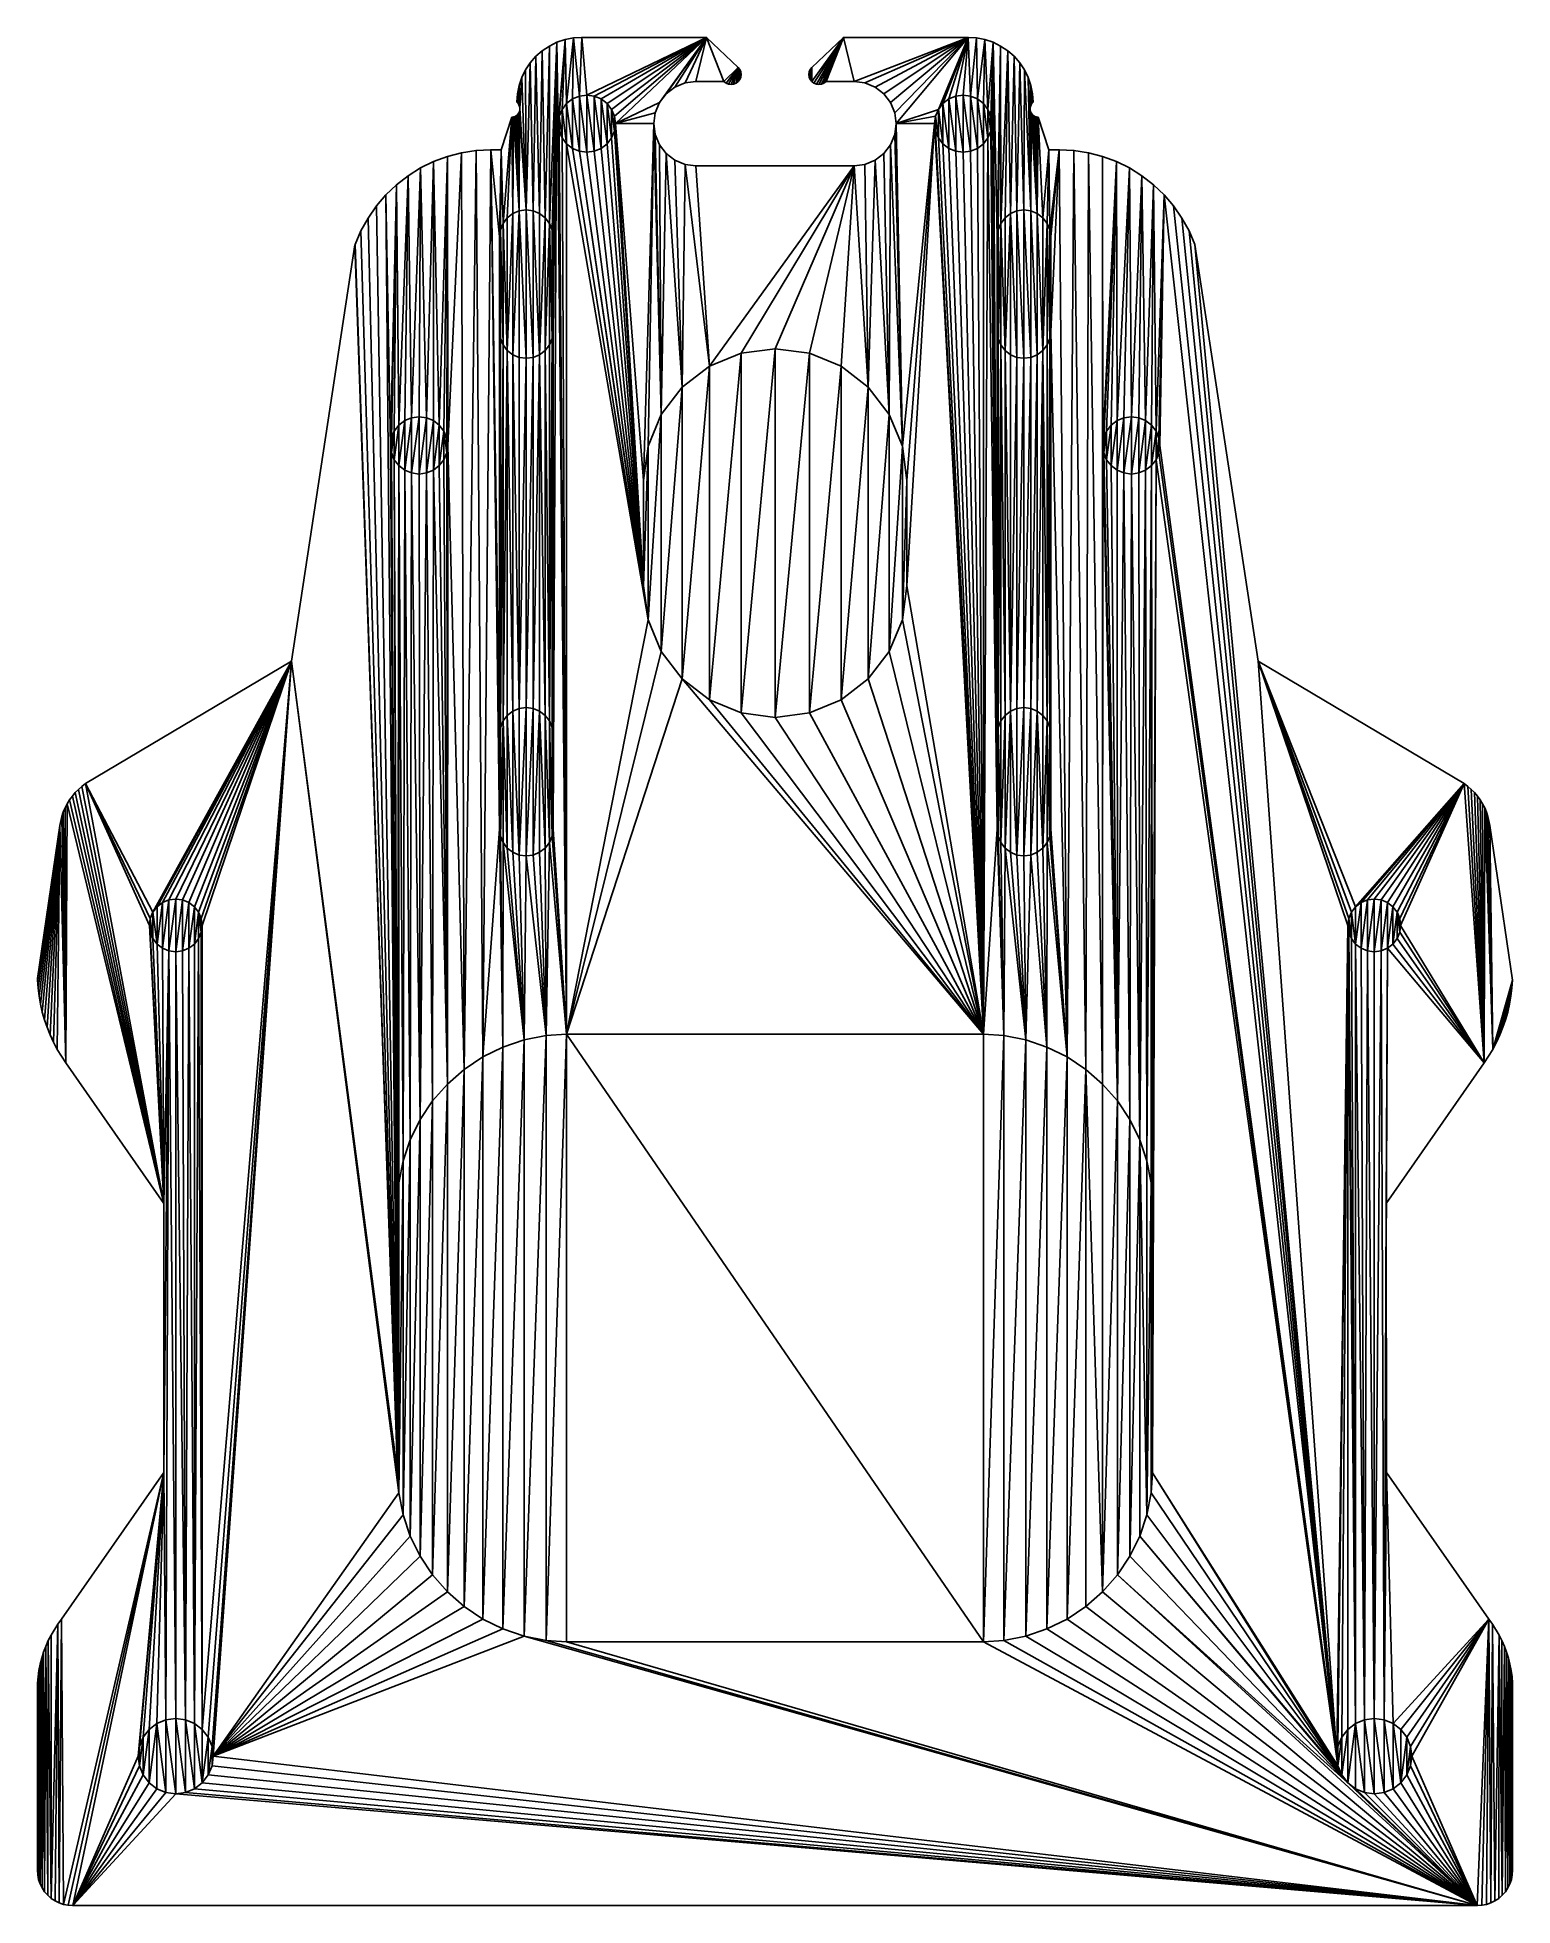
# Model space of a CAD drawing. Header units: metres. Extents: x 0 to 140, y 0 to 177.
import ezdxf

# ---------------------------------------------------------------- set-up
doc = ezdxf.new("R2010")
doc.units = ezdxf.units.M

msp = doc.modelspace()

# ---------------------------------------------------------------- meshes
at = {"layer": 'Layer0'}
mesh = msp.add_polyface(dxfattribs=at)
corners = [(49.54, 169.89), (50.09, 177.17), (49.81, 170.54), (50.24, 171.11), (50.88, 177.33), (50.8, 171.54), (51.46, 171.81), (51.68, 177.38), (52.16, 171.9), (63.52, 177.38), (52.86, 171.81), (53.52, 171.54), (54.08, 171.11), (54.51, 170.54), (54.78, 169.89), (54.88, 169.19), (59.06, 171.19), (58.66, 170.22), (58.52, 169.19), (57.54, 135.32), (59.69, 172.02), (60.52, 172.65), (61.48, 173.05), (62.52, 173.19), (65.17, 173.19), (66.52, 174.53), (65.37, 173.04), (65.6, 172.94), (65.85, 172.91), (66.09, 172.94), (66.32, 173.04), (66.52, 173.19), (66.67, 174.34), (66.67, 173.38), (66.77, 174.11), (66.77, 173.61), (59.21, 141.57), (58.66, 168.15), (59.06, 167.19), (59.69, 166.36), (61.2, 144.16), (60.52, 165.72), (61.48, 165.32), (63.79, 146.15), (62.52, 165.19)]
mesh.append_faces([[corners[k] for k in face] for face in [(0, 1, 2), (2, 1, 3), (3, 4, 5), (5, 4, 6), (6, 7, 8), (8, 9, 10), (10, 9, 11), (11, 9, 12), (12, 9, 13), (13, 9, 14), (14, 9, 15), (16, 9, 20), (20, 9, 21), (21, 9, 22), (22, 9, 23), (23, 9, 24), (24, 25, 26), (26, 25, 27), (27, 25, 28), (28, 25, 29), (29, 25, 30), (30, 25, 31), (31, 32, 33), (33, 34, 35)]], dxfattribs={"vtx0": -1, "vtx1": -1})
mesh.append_faces([[corners[k] for k in face] for face in [(15, 9, 16), (15, 18, 19)]], dxfattribs={"vtx0": -1, "vtx1": -1, "vtx2": -1})
mesh.append_faces([[corners[k] for k in face] for face in [(3, 1, 4), (6, 4, 7), (8, 7, 9), (15, 16, 17), (15, 17, 18), (24, 9, 25), (31, 25, 32), (33, 32, 34), (36, 18, 37), (36, 37, 38), (36, 38, 39), (40, 39, 41), (40, 41, 42), (43, 42, 44)]], dxfattribs={"vtx0": -1, "vtx2": -1})
mesh = msp.add_polyface(dxfattribs=at)
corners = [(43.87, 111.21), (43.87, 149.45), (43.95, 111.86), (43.95, 148.79), (44.21, 148.18), (44.21, 112.48), (44.61, 147.65), (44.61, 113), (45.14, 113.41), (45.14, 147.25), (45.75, 113.66), (45.75, 147), (46.41, 146.91), (46.41, 113.75), (47.07, 147), (47.07, 113.66), (47.68, 147.25), (47.68, 113.41), (48.2, 113), (48.2, 147.65), (48.61, 112.48), (48.61, 148.18), (48.86, 148.79), (48.86, 111.86), (48.95, 149.45), (48.95, 111.21), (48.95, 102.21), (34.17, 41.09), (30.15, 157.69), (30.17, 157.72), (30.71, 159), (31.39, 160.22), (32.18, 161.37), (33.08, 162.43), (38.92, 78), (37.59, 136.29), (38.15, 136.72), (38.58, 137.28), (38.86, 137.94), (38.95, 138.64), (40.52, 79.4), (40.27, 166.43), (41.64, 166.64), (43.87, 102.21), (43.03, 166.71), (50.22, 82.75), (49.32, 176.91), (50.24, 167.27), (57.97, 122.08)]
mesh.append_faces([[corners[k] for k in face] for face in [(0, 1, 2), (2, 4, 5), (5, 6, 7), (7, 6, 8), (8, 9, 10), (10, 12, 13), (13, 14, 15), (15, 16, 17), (17, 16, 18), (18, 19, 20), (20, 22, 23), (23, 24, 25), (25, 24, 26), (43, 44, 0)]], dxfattribs={"vtx0": -1, "vtx1": -1})
mesh.append_faces([[corners[k] for k in face] for face in [(40, 39, 41), (45, 26, 46), (45, 47, 48)]], dxfattribs={"vtx0": -1, "vtx1": -1, "vtx2": -1})
mesh.append_faces([[corners[k] for k in face] for face in [(2, 1, 3), (2, 3, 4), (5, 4, 6), (8, 6, 9), (10, 9, 11), (10, 11, 12), (13, 12, 14), (15, 14, 16), (18, 16, 19), (20, 19, 21), (20, 21, 22), (23, 22, 24), (27, 28, 29), (27, 29, 30), (27, 30, 31), (27, 31, 32), (27, 32, 33), (34, 35, 36), (34, 36, 37), (34, 37, 38), (34, 38, 39), (40, 41, 42)]], dxfattribs={"vtx0": -1, "vtx2": -1})
mesh = msp.add_polyface(dxfattribs=at)
corners = [(34.09, 163.39), (33.52, 138.64), (33.08, 162.43), (33.61, 139.34), (33.88, 140), (34.31, 140.56), (35.19, 164.24), (34.88, 140.99), (35.53, 141.26), (36.37, 164.98), (36.23, 141.35), (36.94, 141.26), (37.61, 165.59), (37.59, 140.99), (38.15, 140.56), (38.92, 166.08), (38.58, 140), (38.86, 139.34), (38.95, 138.64), (40.27, 166.43), (48.95, 149.45), (49.32, 176.91), (48.95, 102.21), (43.87, 149.45), (43.87, 111.21), (43.87, 158.45), (57.54, 135.32), (58.52, 169.19), (57.97, 138.56), (42.29, 80.58), (41.64, 166.64), (43.03, 166.71), (50.22, 82.75), (49.44, 169.19), (49.54, 168.48), (49.81, 167.83), (50.24, 167.27), (57.97, 122.08), (50.8, 166.84), (51.46, 166.56), (57.54, 125.32), (52.16, 166.47), (52.86, 166.56), (53.52, 166.84), (54.08, 167.27), (54.51, 167.83), (54.78, 168.48), (54.88, 169.19), (59.21, 141.57), (59.69, 166.36), (61.2, 144.16), (61.48, 165.32), (63.79, 146.15)]
mesh.append_faces([[corners[k] for k in face] for face in [(0, 1, 2), (1, 0, 3), (3, 0, 4), (4, 0, 5), (5, 6, 7), (7, 6, 8), (8, 9, 10), (10, 9, 11), (11, 12, 13), (13, 12, 14), (14, 15, 16), (16, 15, 17), (17, 15, 18), (23, 24, 25), (26, 27, 28), (37, 39, 40), (40, 47, 26), (48, 49, 50), (50, 51, 52)]], dxfattribs={"vtx0": -1, "vtx1": -1})
mesh.append_faces([[corners[k] for k in face] for face in [(20, 21, 22), (24, 31, 25), (32, 21, 33)]], dxfattribs={"vtx0": -1, "vtx1": -1, "vtx2": -1})
mesh.append_faces([[corners[k] for k in face] for face in [(5, 0, 6), (8, 6, 9), (11, 9, 12), (18, 15, 19), (29, 30, 31), (32, 33, 34), (32, 34, 35), (32, 35, 36), (37, 36, 38), (37, 38, 39), (40, 39, 41), (40, 41, 42), (40, 42, 43), (40, 43, 44), (40, 44, 45), (40, 45, 46), (40, 46, 47), (27, 48, 28)]], dxfattribs={"vtx0": -1, "vtx2": -1})
mesh = msp.add_polyface(dxfattribs=at)
corners = [(38.15, 140.56), (37.61, 165.59), (38.92, 166.08), (45.57, 172.02), (45.63, 171.11), (45.52, 171.22), (45.73, 172.81), (45.71, 170.97), (45.77, 170.82), (45.99, 173.58), (45.8, 170.67), (44.02, 166.71), (43.87, 158.45), (43.03, 166.71), (43.95, 159.11), (44.21, 159.72), (45.05, 169.8), (44.61, 160.25), (45.14, 160.65), (45.2, 169.82), (45.75, 160.9), (45.35, 169.88), (45.49, 169.97), (45.6, 170.08), (45.69, 170.21), (45.76, 170.35), (46.41, 160.99), (45.79, 170.51), (46.35, 174.3), (46.79, 174.97), (47.07, 160.9), (47.32, 175.58), (47.68, 160.65), (47.93, 176.11), (48.2, 160.25), (48.6, 176.55), (48.61, 159.72), (49.32, 176.91), (48.86, 159.11), (48.95, 158.45), (48.95, 149.45), (50.09, 177.17), (49.44, 169.19), (49.54, 169.89)]
mesh.append_faces([[corners[k] for k in face] for face in [(3, 4, 5)]], dxfattribs={"vtx0": -1})
mesh.append_faces([[corners[k] for k in face] for face in [(4, 6, 7), (7, 6, 8), (8, 9, 10), (11, 12, 13), (12, 11, 14), (14, 11, 15), (15, 16, 17), (17, 16, 18), (18, 19, 20), (20, 25, 26), (26, 29, 30), (30, 31, 32), (32, 33, 34), (34, 35, 36), (36, 37, 38), (38, 37, 39), (39, 37, 40), (41, 42, 37), (42, 41, 43)]], dxfattribs={"vtx0": -1, "vtx1": -1})
mesh.append_faces([[corners[k] for k in face] for face in [(26, 10, 9)]], dxfattribs={"vtx0": -1, "vtx1": -1, "vtx2": -1})
mesh.append_faces([[corners[k] for k in face] for face in [(0, 1, 2), (4, 3, 6), (8, 6, 9), (15, 11, 16), (18, 16, 19), (20, 19, 21), (20, 21, 22), (20, 22, 23), (20, 23, 24), (20, 24, 25), (26, 25, 27), (26, 27, 10), (26, 9, 28), (26, 28, 29), (30, 29, 31), (32, 31, 33), (34, 33, 35), (36, 35, 37)]], dxfattribs={"vtx0": -1, "vtx2": -1})
mesh = msp.add_polyface(dxfattribs=at)
corners = [(66.77, 173.61), (66.77, 174.11), (66.8, 173.86), (73.27, 174.11), (73.27, 173.61), (73.24, 173.86), (73.37, 173.38), (73.37, 174.34), (73.52, 173.19), (73.52, 174.53), (76.52, 177.38), (73.72, 173.04), (73.95, 172.94), (74.19, 172.91), (74.44, 172.94), (74.67, 173.04), (74.87, 173.19), (77.52, 173.19), (88.36, 177.38), (78.56, 173.05), (79.52, 172.65), (80.35, 172.02), (80.98, 171.19), (81.38, 170.22), (81.52, 169.19), (85.53, 170.54), (85.26, 169.89), (85.16, 169.19), (82.11, 138.56), (85.96, 171.11), (86.52, 171.54), (87.18, 171.81), (87.88, 171.9), (88.58, 171.81), (89.16, 177.33), (89.24, 171.54), (89.95, 177.17), (89.8, 171.11), (63.79, 146.15), (62.52, 165.19), (77.52, 165.19), (78.88, 144.16), (78.56, 165.32), (79.52, 165.72), (80.87, 141.57), (80.35, 166.36), (80.98, 167.19), (81.38, 168.15)]
mesh.append_faces([[corners[k] for k in face] for face in [(0, 1, 2), (3, 4, 5)]], dxfattribs={"vtx0": -1})
mesh.append_faces([[corners[k] for k in face] for face in [(4, 3, 6), (6, 7, 8), (8, 10, 11), (11, 10, 12), (12, 10, 13), (13, 10, 14), (14, 10, 15), (15, 10, 16), (16, 10, 17), (17, 18, 19), (19, 18, 20), (20, 18, 21), (21, 18, 22), (22, 18, 23), (23, 18, 24), (25, 18, 29), (29, 18, 30), (30, 18, 31), (31, 18, 32), (32, 18, 33), (33, 34, 35), (35, 36, 37)]], dxfattribs={"vtx0": -1, "vtx1": -1})
mesh.append_faces([[corners[k] for k in face] for face in [(24, 18, 25), (24, 27, 28)]], dxfattribs={"vtx0": -1, "vtx1": -1, "vtx2": -1})
mesh.append_faces([[corners[k] for k in face] for face in [(6, 3, 7), (8, 7, 9), (8, 9, 10), (17, 10, 18), (24, 25, 26), (24, 26, 27), (33, 18, 34), (35, 34, 36), (38, 39, 40), (41, 40, 42), (41, 42, 43), (44, 45, 46), (28, 47, 24)]], dxfattribs={"vtx0": -1, "vtx2": -1})
mesh = msp.add_polyface(dxfattribs=at)
corners = [(82.11, 138.56), (85.16, 169.19), (82.54, 135.32), (82.54, 125.32), (91.11, 149.45), (91.11, 111.21), (91.11, 158.45), (89.82, 82.75), (85.26, 168.48), (85.53, 167.83), (85.96, 167.27), (86.52, 166.84), (88.58, 166.56), (89.24, 166.84), (89.8, 167.27), (90.23, 167.83), (91.11, 102.21), (90.5, 168.48), (90.6, 169.19), (90.72, 176.91), (102.43, 165.59), (101.13, 138.64), (101.12, 166.08), (101.22, 139.34), (101.5, 140), (101.93, 140.56), (102.49, 140.99), (103.67, 164.98), (103.14, 141.26), (103.85, 141.35), (104.85, 164.24), (104.55, 141.26), (105.2, 140.99), (105.95, 163.39), (105.77, 140.56), (106.2, 140), (106.96, 162.43), (106.47, 139.34), (106.56, 138.64), (63.79, 146.15), (77.52, 165.19), (66.8, 147.39), (70.04, 147.82), (73.28, 147.39), (76.29, 146.15), (78.88, 144.16), (79.52, 165.72), (80.87, 141.57), (80.35, 166.36), (80.98, 167.19), (81.38, 168.15)]
mesh.append_faces([[corners[k] for k in face] for face in [(0, 1, 2), (2, 1, 3), (4, 5, 6), (20, 21, 22), (21, 20, 23), (23, 20, 24), (24, 20, 25), (25, 20, 26), (26, 27, 28), (28, 27, 29), (29, 30, 31), (31, 30, 32), (32, 33, 34), (34, 33, 35), (35, 36, 37), (37, 36, 38), (39, 40, 41), (41, 40, 42), (42, 40, 43), (43, 40, 44), (44, 40, 45), (45, 46, 47), (47, 49, 0)]], dxfattribs={"vtx0": -1, "vtx1": -1})
mesh.append_faces([[corners[k] for k in face] for face in [(16, 18, 19), (5, 19, 6)]], dxfattribs={"vtx0": -1, "vtx1": -1, "vtx2": -1})
mesh.append_faces([[corners[k] for k in face] for face in [(7, 1, 8), (7, 8, 9), (7, 9, 10), (7, 10, 11), (7, 12, 13), (7, 13, 14), (7, 14, 15), (16, 15, 17), (16, 17, 18), (26, 20, 27), (29, 27, 30), (32, 30, 33), (35, 33, 36), (47, 46, 48), (0, 49, 50)]], dxfattribs={"vtx0": -1, "vtx2": -1})
mesh = msp.add_polyface(dxfattribs=at)
corners = [(91.11, 111.21), (91.11, 149.45), (91.2, 111.86), (91.2, 148.79), (91.45, 148.18), (91.45, 112.48), (91.86, 113), (91.86, 147.65), (92.38, 113.41), (92.38, 147.25), (92.99, 147), (92.99, 113.66), (93.65, 146.91), (93.65, 113.75), (94.31, 147), (94.31, 113.66), (94.92, 147.25), (94.92, 113.41), (95.45, 147.65), (95.45, 113), (95.85, 112.48), (95.85, 148.18), (96.11, 111.86), (96.11, 148.79), (96.19, 149.45), (96.19, 111.21), (96.19, 102.21), (89.82, 82.75), (82.54, 125.32), (85.16, 169.19), (86.52, 166.84), (87.18, 166.56), (87.88, 166.47), (88.58, 166.56), (90.23, 167.83), (91.11, 102.21), (90.72, 176.91), (97.75, 80.58), (97.01, 166.71), (98.4, 166.64), (99.52, 79.4), (99.77, 166.43), (101.12, 78), (101.12, 166.08), (101.13, 138.64), (102.52, 76.4), (101.22, 137.94), (101.5, 137.28), (101.93, 136.72)]
mesh.append_faces([[corners[k] for k in face] for face in [(0, 1, 2), (2, 4, 5), (5, 4, 6), (6, 7, 8), (8, 10, 11), (11, 12, 13), (13, 14, 15), (15, 16, 17), (17, 18, 19), (19, 18, 20), (20, 21, 22), (22, 24, 25), (25, 24, 26), (35, 36, 0)]], dxfattribs={"vtx0": -1, "vtx1": -1})
mesh.append_faces([[corners[k] for k in face] for face in [(27, 28, 29), (27, 34, 35), (37, 24, 38), (42, 43, 44)]], dxfattribs={"vtx0": -1, "vtx1": -1, "vtx2": -1})
mesh.append_faces([[corners[k] for k in face] for face in [(2, 1, 3), (2, 3, 4), (6, 4, 7), (8, 7, 9), (8, 9, 10), (11, 10, 12), (13, 12, 14), (15, 14, 16), (17, 16, 18), (20, 18, 21), (22, 21, 23), (22, 23, 24), (27, 30, 31), (27, 31, 32), (27, 32, 33), (37, 38, 39), (40, 39, 41), (42, 41, 43), (45, 44, 46), (45, 46, 47), (45, 47, 48)]], dxfattribs={"vtx0": -1, "vtx2": -1})
mesh = msp.add_polyface(dxfattribs=at)
corners = [(89.8, 171.11), (89.95, 177.17), (90.23, 170.54), (90.72, 176.91), (90.5, 169.89), (90.6, 169.19), (94.31, 172.81), (94.24, 170.67), (94.05, 173.58), (94.27, 170.82), (94.33, 170.97), (94.47, 172.02), (94.41, 171.11), (94.52, 171.22), (91.44, 176.55), (91.11, 158.45), (91.2, 159.11), (91.45, 159.72), (92.11, 176.11), (91.86, 160.25), (92.38, 160.65), (92.72, 175.58), (92.99, 160.9), (93.25, 174.97), (93.65, 160.99), (93.69, 174.3), (94.31, 160.9), (94.25, 170.51), (94.28, 170.35), (94.35, 170.21), (94.92, 160.65), (94.44, 170.08), (94.55, 169.97), (94.69, 169.88), (94.84, 169.82), (94.99, 169.8), (95.45, 160.25), (96.02, 166.71), (95.85, 159.72), (96.11, 159.11), (97.01, 166.71), (96.19, 158.45), (96.19, 149.45)]
mesh.append_faces([[corners[k] for k in face] for face in [(12, 11, 13)]], dxfattribs={"vtx0": -1})
mesh.append_faces([[corners[k] for k in face] for face in [(0, 1, 2), (2, 3, 4), (4, 3, 5), (6, 7, 8), (7, 6, 9), (9, 6, 10), (10, 11, 12), (14, 15, 3), (15, 14, 16), (16, 14, 17), (17, 18, 19), (19, 18, 20), (20, 21, 22), (22, 23, 24), (24, 25, 26), (26, 29, 30), (30, 35, 36), (36, 37, 38), (38, 37, 39), (39, 40, 41), (41, 40, 42)]], dxfattribs={"vtx0": -1, "vtx1": -1})
mesh.append_faces([[corners[k] for k in face] for face in [(26, 8, 7)]], dxfattribs={"vtx0": -1, "vtx1": -1, "vtx2": -1})
mesh.append_faces([[corners[k] for k in face] for face in [(2, 1, 3), (10, 6, 11), (17, 14, 18), (20, 18, 21), (22, 21, 23), (24, 23, 25), (26, 25, 8), (26, 7, 27), (26, 27, 28), (26, 28, 29), (30, 29, 31), (30, 31, 32), (30, 32, 33), (30, 33, 34), (30, 34, 35), (36, 35, 37), (39, 37, 40)]], dxfattribs={"vtx0": -1, "vtx2": -1})
mesh = msp.add_polyface(dxfattribs=at)
corners = [(49.54, 169.89), (49.54, 168.48), (49.44, 169.19), (49.81, 167.83), (49.81, 170.54), (50.24, 167.27), (50.24, 171.11), (50.8, 166.84), (50.8, 171.54), (51.46, 166.56), (51.46, 171.81), (52.16, 166.47), (52.16, 171.9), (52.86, 166.56), (52.86, 171.81), (53.52, 166.84), (53.52, 171.54), (54.08, 167.27), (54.08, 171.11), (54.51, 167.83), (54.51, 170.54), (54.78, 168.48), (54.78, 169.89), (54.88, 169.19)]
mesh.append_faces([[corners[k] for k in face] for face in [(0, 1, 2), (21, 22, 23)]], dxfattribs={"vtx0": -1})
mesh.append_faces([[corners[k] for k in face] for face in [(1, 0, 3), (3, 4, 5), (5, 6, 7), (7, 8, 9), (9, 10, 11), (11, 12, 13), (13, 14, 15), (15, 16, 17), (17, 18, 19), (19, 20, 21)]], dxfattribs={"vtx0": -1, "vtx1": -1})
mesh.append_faces([[corners[k] for k in face] for face in [(3, 0, 4), (5, 4, 6), (7, 6, 8), (9, 8, 10), (11, 10, 12), (13, 12, 14), (15, 14, 16), (17, 16, 18), (19, 18, 20), (21, 20, 22)]], dxfattribs={"vtx0": -1, "vtx2": -1})
mesh = msp.add_polyface(dxfattribs=at)
corners = [(85.26, 169.89), (85.26, 168.48), (85.16, 169.19), (85.53, 167.83), (85.53, 170.54), (85.96, 167.27), (85.96, 171.11), (86.52, 166.84), (86.52, 171.54), (87.18, 166.56), (87.18, 171.81), (87.88, 166.47), (87.88, 171.9), (88.58, 166.56), (88.58, 171.81), (89.24, 166.84), (89.24, 171.54), (89.8, 167.27), (89.8, 171.11), (90.23, 167.83), (90.23, 170.54), (90.5, 168.48), (90.5, 169.89), (90.6, 169.19)]
mesh.append_faces([[corners[k] for k in face] for face in [(0, 1, 2), (21, 22, 23)]], dxfattribs={"vtx0": -1})
mesh.append_faces([[corners[k] for k in face] for face in [(1, 0, 3), (3, 4, 5), (5, 6, 7), (7, 8, 9), (9, 10, 11), (11, 12, 13), (13, 14, 15), (15, 16, 17), (17, 18, 19), (19, 20, 21)]], dxfattribs={"vtx0": -1, "vtx1": -1})
mesh.append_faces([[corners[k] for k in face] for face in [(3, 0, 4), (5, 4, 6), (7, 6, 8), (9, 8, 10), (11, 10, 12), (13, 12, 14), (15, 14, 16), (17, 16, 18), (19, 18, 20), (21, 20, 22)]], dxfattribs={"vtx0": -1, "vtx2": -1})
mesh = msp.add_polyface(dxfattribs=at)
corners = [(34.17, 41.09), (33.61, 137.94), (33.88, 137.28), (34.31, 136.72), (34.17, 66.7), (34.3, 68.62), (34.71, 70.7), (34.88, 136.29), (35.39, 72.72), (35.53, 136.02), (36.34, 74.63), (36.23, 135.92), (36.94, 136.02), (37.52, 76.4), (37.59, 136.29), (38.92, 78), (38.95, 138.64), (40.52, 79.4), (41.64, 166.64), (42.29, 80.58), (43.03, 166.71), (43.87, 102.21), (44.2, 81.52), (43.95, 101.55), (44.21, 100.94), (46.21, 82.21), (44.61, 100.41), (45.14, 100.01), (45.75, 99.75), (46.41, 99.67), (48.3, 82.62), (47.07, 99.75), (47.68, 100.01), (48.2, 100.41), (48.61, 100.94), (50.22, 82.75), (48.86, 101.55), (48.95, 102.21), (57.97, 122.08), (59.21, 119.07), (61.2, 116.48), (89.82, 82.75), (63.79, 114.49), (66.8, 113.25), (70.04, 112.82), (73.28, 113.25), (76.29, 114.49)]
mesh.append_faces([[corners[k] for k in face] for face in [(3, 4, 2), (4, 3, 5), (5, 3, 6), (6, 7, 8), (8, 9, 10), (10, 12, 13), (13, 14, 15), (15, 16, 17), (17, 18, 19), (19, 21, 22), (22, 24, 25), (25, 29, 30), (30, 34, 35), (35, 40, 41)]], dxfattribs={"vtx0": -1, "vtx1": -1})
mesh.append_faces([[corners[k] for k in face] for face in [(19, 20, 21)]], dxfattribs={"vtx0": -1, "vtx1": -1, "vtx2": -1})
mesh.append_faces([[corners[k] for k in face] for face in [(0, 1, 2), (6, 3, 7), (8, 7, 9), (10, 9, 11), (10, 11, 12), (13, 12, 14), (22, 21, 23), (22, 23, 24), (25, 24, 26), (25, 26, 27), (25, 27, 28), (25, 28, 29), (30, 29, 31), (30, 31, 32), (30, 32, 33), (30, 33, 34), (35, 34, 36), (35, 36, 37), (35, 38, 39), (35, 39, 40), (41, 40, 42), (41, 42, 43), (41, 43, 44), (41, 44, 45), (41, 45, 46)]], dxfattribs={"vtx0": -1, "vtx2": -1})
mesh = msp.add_polyface(dxfattribs=at)
corners = [(123.46, 13.27), (106.2, 137.28), (106.47, 137.94), (106.56, 138.64), (123.34, 14.2), (106.96, 162.43), (89.82, 82.75), (76.29, 114.49), (78.88, 116.48), (80.87, 119.07), (82.11, 122.08), (82.54, 125.32), (91.11, 102.21), (91.74, 82.62), (91.2, 101.55), (91.45, 100.94), (91.86, 100.41), (93.83, 82.21), (92.38, 100.01), (92.99, 99.75), (93.65, 99.67), (94.31, 99.75), (95.84, 81.52), (94.92, 100.01), (95.45, 100.41), (95.85, 100.94), (97.75, 80.58), (96.11, 101.55), (96.19, 102.21), (96.19, 149.45), (98.4, 166.64), (99.52, 79.4), (99.77, 166.43), (101.12, 78), (101.13, 138.64), (102.52, 76.4), (101.93, 136.72), (102.49, 136.29), (103.14, 136.02), (103.7, 74.63), (103.85, 135.92), (104.65, 72.72), (104.55, 136.02), (105.2, 136.29), (105.33, 70.7), (105.77, 136.72), (105.74, 68.62), (105.87, 66.7)]
mesh.append_faces([[corners[k] for k in face] for face in [(6, 12, 13), (13, 16, 17), (17, 21, 22), (22, 25, 26), (26, 30, 31), (31, 32, 33), (33, 34, 35), (35, 38, 39), (39, 40, 41), (41, 43, 44), (44, 45, 46), (46, 45, 47)]], dxfattribs={"vtx0": -1, "vtx1": -1})
mesh.append_faces([[corners[k] for k in face] for face in [(4, 3, 5), (26, 28, 29)]], dxfattribs={"vtx0": -1, "vtx1": -1, "vtx2": -1})
mesh.append_faces([[corners[k] for k in face] for face in [(0, 1, 2), (0, 2, 3), (6, 7, 8), (6, 8, 9), (6, 9, 10), (6, 10, 11), (13, 12, 14), (13, 14, 15), (13, 15, 16), (17, 16, 18), (17, 18, 19), (17, 19, 20), (17, 20, 21), (22, 21, 23), (22, 23, 24), (22, 24, 25), (26, 25, 27), (26, 27, 28), (35, 36, 37), (35, 37, 38), (39, 38, 40), (41, 40, 42), (41, 42, 43), (44, 43, 45), (47, 45, 1)]], dxfattribs={"vtx0": -1, "vtx2": -1})
mesh = msp.add_polyface(dxfattribs=at)
corners = [(4.58, 106.54), (10.72, 93.71), (10.64, 93.07), (10.97, 94.32), (24.13, 118.15), (11.37, 94.83), (11.89, 95.23), (12.49, 95.48), (13.14, 95.57), (13.78, 95.48), (14.39, 95.23), (14.9, 94.83), (15.3, 94.32), (15.55, 93.71), (15.64, 93.07), (2.13, 102.56), (0.01, 87.86), (0.01, 88.01), (0.07, 87.1), (0.16, 86.34), (0.3, 85.59), (0.47, 84.84), (0.68, 84.11), (0.93, 83.39), (1.21, 82.68), (1.53, 81.98), (1.89, 81.3), (2.7, 80.01), (2.32, 103.41), (2.46, 103.83), (2.63, 104.23), (2.83, 104.61), (11.99, 66.67), (3.06, 104.99), (3.32, 105.34), (3.6, 105.67), (3.91, 105.98), (4.23, 106.27), (10.72, 92.42), (34.17, 41.09), (30.15, 157.69), (33.08, 162.43), (33.52, 138.64), (33.61, 137.94)]
mesh.append_faces([[corners[k] for k in face] for face in [(15, 16, 17)]], dxfattribs={"vtx0": -1})
mesh.append_faces([[corners[k] for k in face] for face in [(1, 0, 3), (3, 4, 5), (5, 4, 6), (6, 4, 7), (7, 4, 8), (8, 4, 9), (9, 4, 10), (10, 4, 11), (11, 4, 12), (12, 4, 13), (13, 4, 14), (16, 15, 18), (18, 15, 19), (19, 15, 20), (20, 15, 21), (21, 15, 22), (22, 15, 23), (23, 15, 24), (24, 15, 25), (25, 15, 26), (26, 15, 27)]], dxfattribs={"vtx0": -1, "vtx1": -1})
mesh.append_faces([[corners[k] for k in face] for face in [(32, 0, 2), (39, 41, 42)]], dxfattribs={"vtx0": -1, "vtx1": -1, "vtx2": -1})
mesh.append_faces([[corners[k] for k in face] for face in [(0, 1, 2), (3, 0, 4), (27, 15, 28), (27, 28, 29), (27, 29, 30), (27, 30, 31), (32, 31, 33), (32, 33, 34), (32, 34, 35), (32, 35, 36), (32, 36, 37), (32, 37, 0), (32, 2, 38), (39, 4, 40), (39, 42, 43)]], dxfattribs={"vtx0": -1, "vtx2": -1})
mesh = msp.add_polyface(dxfattribs=at)
corners = [(124.4, 93.07), (115.89, 118.15), (124.49, 93.71), (124.74, 94.32), (125.14, 94.83), (135.44, 106.54), (125.65, 95.23), (126.26, 95.48), (126.9, 95.57), (127.55, 95.48), (128.15, 95.23), (128.67, 94.83), (129.07, 94.32), (129.32, 93.71), (129.4, 93.07), (137.34, 80.01), (128.15, 90.9), (128.67, 91.3), (129.07, 91.82), (129.32, 92.42), (135.78, 106.27), (136.11, 105.98), (136.42, 105.67), (136.7, 105.34), (136.96, 104.99), (137.18, 104.61), (137.39, 104.23), (138.15, 81.3), (137.56, 103.83), (137.7, 103.41), (137.89, 102.56), (140.03, 87.86), (139.11, 83.39), (139.36, 84.11), (139.57, 84.84), (139.74, 85.59), (139.88, 86.34), (139.97, 87.1), (123.34, 14.2), (106.96, 162.43), (107.86, 161.37), (108.65, 160.22), (109.33, 159), (109.87, 157.72)]
mesh.append_faces([[corners[k] for k in face] for face in [(36, 31, 37)]], dxfattribs={"vtx0": -1})
mesh.append_faces([[corners[k] for k in face] for face in [(0, 1, 2), (2, 1, 3), (3, 1, 4), (4, 5, 6), (6, 5, 7), (7, 5, 8), (8, 5, 9), (9, 5, 10), (10, 5, 11), (11, 5, 12), (12, 5, 13), (13, 5, 14), (15, 26, 27), (32, 31, 33), (33, 31, 34), (34, 31, 35), (35, 31, 36)]], dxfattribs={"vtx0": -1, "vtx1": -1})
mesh.append_faces([[corners[k] for k in face] for face in [(15, 14, 5)]], dxfattribs={"vtx0": -1, "vtx1": -1, "vtx2": -1})
mesh.append_faces([[corners[k] for k in face] for face in [(4, 1, 5), (15, 16, 17), (15, 17, 18), (15, 18, 19), (15, 19, 14), (15, 5, 20), (15, 20, 21), (15, 21, 22), (15, 22, 23), (15, 23, 24), (15, 24, 25), (15, 25, 26), (27, 26, 28), (27, 28, 29), (27, 29, 30), (27, 30, 31), (38, 39, 40), (38, 40, 41), (38, 41, 42), (38, 42, 43), (38, 43, 1)]], dxfattribs={"vtx0": -1, "vtx2": -1})
mesh = msp.add_polyface(dxfattribs=at)
corners = [(43.95, 159.11), (43.87, 149.45), (43.87, 158.45), (43.95, 148.79), (44.21, 148.18), (44.21, 159.72), (44.61, 147.65), (44.61, 160.25), (45.14, 160.65), (45.14, 147.25), (45.75, 160.9), (45.75, 147), (46.41, 146.91), (46.41, 160.99), (47.07, 147), (47.07, 160.9), (47.68, 147.25), (47.68, 160.65), (48.2, 160.25), (48.2, 147.65), (48.61, 159.72), (48.61, 148.18), (48.86, 148.79), (48.86, 159.11), (48.95, 149.45), (48.95, 158.45)]
mesh.append_faces([[corners[k] for k in face] for face in [(0, 1, 2), (24, 23, 25)]], dxfattribs={"vtx0": -1})
mesh.append_faces([[corners[k] for k in face] for face in [(1, 0, 3), (3, 0, 4), (4, 5, 6), (6, 8, 9), (9, 10, 11), (11, 10, 12), (12, 13, 14), (14, 15, 16), (16, 18, 19), (19, 20, 21), (21, 20, 22), (22, 23, 24)]], dxfattribs={"vtx0": -1, "vtx1": -1})
mesh.append_faces([[corners[k] for k in face] for face in [(4, 0, 5), (6, 5, 7), (6, 7, 8), (9, 8, 10), (12, 10, 13), (14, 13, 15), (16, 15, 17), (16, 17, 18), (19, 18, 20), (22, 20, 23)]], dxfattribs={"vtx0": -1, "vtx2": -1})
mesh = msp.add_polyface(dxfattribs=at)
corners = [(91.2, 159.11), (91.11, 149.45), (91.11, 158.45), (91.2, 148.79), (91.45, 148.18), (91.45, 159.72), (91.86, 147.65), (91.86, 160.25), (92.38, 160.65), (92.38, 147.25), (92.99, 147), (92.99, 160.9), (93.65, 146.91), (93.65, 160.99), (94.31, 147), (94.31, 160.9), (94.92, 147.25), (94.92, 160.65), (95.45, 147.65), (95.45, 160.25), (95.85, 159.72), (95.85, 148.18), (96.11, 148.79), (96.11, 159.11), (96.19, 149.45), (96.19, 158.45)]
mesh.append_faces([[corners[k] for k in face] for face in [(0, 1, 2), (24, 23, 25)]], dxfattribs={"vtx0": -1})
mesh.append_faces([[corners[k] for k in face] for face in [(1, 0, 3), (3, 0, 4), (4, 5, 6), (6, 8, 9), (9, 8, 10), (10, 11, 12), (12, 13, 14), (14, 15, 16), (16, 17, 18), (18, 20, 21), (21, 20, 22), (22, 23, 24)]], dxfattribs={"vtx0": -1, "vtx1": -1})
mesh.append_faces([[corners[k] for k in face] for face in [(4, 0, 5), (6, 5, 7), (6, 7, 8), (10, 8, 11), (12, 11, 13), (14, 13, 15), (16, 15, 17), (18, 17, 19), (18, 19, 20), (22, 20, 23)]], dxfattribs={"vtx0": -1, "vtx2": -1})
mesh = msp.add_polyface(dxfattribs=at)
corners = [(57.97, 138.56), (57.54, 125.32), (57.54, 135.32), (57.97, 122.08), (59.21, 141.57), (59.21, 119.07), (61.2, 144.16), (61.2, 116.48), (63.79, 146.15), (63.79, 114.49), (66.8, 147.39), (66.8, 113.25), (70.04, 147.82), (70.04, 112.82), (73.28, 147.39), (73.28, 113.25), (76.29, 146.15), (76.29, 114.49), (78.88, 144.16), (78.88, 116.48), (80.87, 141.57), (80.87, 119.07), (82.11, 138.56), (82.11, 122.08), (82.54, 135.32), (82.54, 125.32)]
mesh.append_faces([[corners[k] for k in face] for face in [(0, 1, 2), (23, 24, 25)]], dxfattribs={"vtx0": -1})
mesh.append_faces([[corners[k] for k in face] for face in [(1, 0, 3), (3, 4, 5), (5, 6, 7), (7, 8, 9), (9, 10, 11), (11, 12, 13), (13, 14, 15), (15, 16, 17), (17, 18, 19), (19, 20, 21), (21, 22, 23)]], dxfattribs={"vtx0": -1, "vtx1": -1})
mesh.append_faces([[corners[k] for k in face] for face in [(3, 0, 4), (5, 4, 6), (7, 6, 8), (9, 8, 10), (11, 10, 12), (13, 12, 14), (15, 14, 16), (17, 16, 18), (19, 18, 20), (21, 20, 22), (23, 22, 24)]], dxfattribs={"vtx0": -1, "vtx2": -1})
mesh = msp.add_polyface(dxfattribs=at)
corners = [(33.61, 139.34), (33.61, 137.94), (33.52, 138.64), (33.88, 140), (33.88, 137.28), (34.31, 140.56), (34.31, 136.72), (34.88, 140.99), (34.88, 136.29), (35.53, 141.26), (35.53, 136.02), (36.23, 141.35), (36.23, 135.92), (36.94, 141.26), (36.94, 136.02), (37.59, 140.99), (37.59, 136.29), (38.15, 140.56), (38.15, 136.72), (38.58, 140), (38.58, 137.28), (38.86, 137.94), (38.86, 139.34), (38.95, 138.64)]
mesh.append_faces([[corners[k] for k in face] for face in [(0, 1, 2), (21, 22, 23)]], dxfattribs={"vtx0": -1})
mesh.append_faces([[corners[k] for k in face] for face in [(1, 3, 4), (4, 5, 6), (6, 7, 8), (8, 9, 10), (10, 11, 12), (12, 13, 14), (14, 15, 16), (16, 17, 18), (18, 19, 20), (20, 19, 21)]], dxfattribs={"vtx0": -1, "vtx1": -1})
mesh.append_faces([[corners[k] for k in face] for face in [(1, 0, 3), (4, 3, 5), (6, 5, 7), (8, 7, 9), (10, 9, 11), (12, 11, 13), (14, 13, 15), (16, 15, 17), (18, 17, 19), (21, 19, 22)]], dxfattribs={"vtx0": -1, "vtx2": -1})
mesh = msp.add_polyface(dxfattribs=at)
corners = [(101.22, 139.34), (101.22, 137.94), (101.13, 138.64), (101.5, 140), (101.5, 137.28), (101.93, 140.56), (101.93, 136.72), (102.49, 140.99), (102.49, 136.29), (103.14, 141.26), (103.14, 136.02), (103.85, 141.35), (103.85, 135.92), (104.55, 141.26), (104.55, 136.02), (105.2, 140.99), (105.2, 136.29), (105.77, 140.56), (105.77, 136.72), (106.2, 140), (106.2, 137.28), (106.47, 139.34), (106.47, 137.94), (106.56, 138.64)]
mesh.append_faces([[corners[k] for k in face] for face in [(0, 1, 2), (22, 21, 23)]], dxfattribs={"vtx0": -1})
mesh.append_faces([[corners[k] for k in face] for face in [(1, 3, 4), (4, 5, 6), (6, 7, 8), (8, 9, 10), (10, 11, 12), (12, 13, 14), (14, 15, 16), (16, 17, 18), (18, 19, 20), (20, 21, 22)]], dxfattribs={"vtx0": -1, "vtx1": -1})
mesh.append_faces([[corners[k] for k in face] for face in [(1, 0, 3), (4, 3, 5), (6, 5, 7), (8, 7, 9), (10, 9, 11), (12, 11, 13), (14, 13, 15), (16, 15, 17), (18, 17, 19), (20, 19, 21)]], dxfattribs={"vtx0": -1, "vtx2": -1})
mesh = msp.add_polyface(dxfattribs=at)
corners = [(115.89, 118.15), (124.4, 93.07), (123.34, 14.2), (123.46, 15.12), (123.82, 15.98), (124.39, 16.72), (125.13, 17.29), (124.49, 92.42), (124.74, 91.82), (125.14, 91.3), (125.99, 17.64), (125.65, 90.9), (126.26, 90.65), (126.91, 17.76), (126.9, 90.57), (127.55, 90.65), (127.84, 17.64), (128.15, 90.9), (128.05, 66.67), (137.34, 80.01), (138.15, 81.3), (140.03, 87.86), (138.51, 81.98), (138.83, 82.68), (139.11, 83.39), (128.06, 41.12), (128.7, 17.29), (137.77, 27.19), (129.43, 16.72), (130, 15.98), (130.36, 15.12), (130.48, 14.2), (136.68, 0), (99.52, 28.4), (101.12, 29.8), (102.52, 31.4), (124.39, 11.67), (103.7, 33.17), (104.65, 35.08), (123.82, 12.41), (105.33, 37.09), (105.74, 39.18), (105.87, 41.09), (123.46, 13.27), (106.2, 137.28), (106.56, 138.64), (105.87, 66.7)]
mesh.append_faces([[corners[k] for k in face] for face in [(2, 1, 3), (3, 1, 4), (4, 1, 5), (6, 9, 10), (10, 12, 13), (13, 15, 16), (18, 17, 19), (20, 21, 22), (22, 21, 23), (23, 21, 24), (16, 25, 26), (25, 16, 18), (26, 27, 28), (28, 27, 29), (29, 27, 30), (30, 27, 31), (36, 38, 39), (39, 42, 43), (43, 45, 2), (46, 44, 42)]], dxfattribs={"vtx0": -1, "vtx1": -1})
mesh.append_faces([[corners[k] for k in face] for face in [(0, 1, 2), (16, 17, 18), (43, 42, 44)]], dxfattribs={"vtx0": -1, "vtx1": -1, "vtx2": -1})
mesh.append_faces([[corners[k] for k in face] for face in [(1, 6, 5), (6, 1, 7), (6, 7, 8), (6, 8, 9), (10, 9, 11), (10, 11, 12), (13, 12, 14), (13, 14, 15), (16, 15, 17), (26, 25, 27), (32, 33, 34), (32, 34, 35), (36, 35, 37), (36, 37, 38), (39, 38, 40), (39, 40, 41), (39, 41, 42)]], dxfattribs={"vtx0": -1, "vtx2": -1})
mesh = msp.add_polyface(dxfattribs=at)
corners = [(15.64, 93.07), (24.13, 118.15), (15.65, 16.72), (16.22, 15.98), (16.58, 15.12), (16.7, 14.2), (2.7, 80.01), (2.83, 104.61), (11.99, 66.67), (10.72, 92.42), (10.97, 91.82), (11.37, 91.3), (11.89, 90.9), (12.49, 90.65), (12, 41.12), (12.2, 17.64), (13.13, 17.76), (13.14, 90.57), (14.05, 17.64), (13.78, 90.65), (14.39, 90.9), (14.91, 17.29), (14.9, 91.3), (15.3, 91.82), (15.55, 92.42), (2.49, 0.11), (2.28, 27.19), (9.56, 14.2), (9.68, 15.12), (10.04, 15.98), (10.61, 16.72), (11.34, 17.29), (46.21, 25.59), (44.2, 26.27), (42.29, 27.21), (40.52, 28.4), (38.92, 29.8), (37.52, 31.4), (36.34, 33.17), (35.39, 35.08), (34.71, 37.09), (34.3, 39.18), (34.17, 41.09), (33.88, 137.28), (34.17, 66.7)]
mesh.append_faces([[corners[k] for k in face] for face in [(2, 1, 3), (3, 1, 4), (4, 1, 5), (6, 7, 8), (8, 13, 14), (15, 13, 16), (16, 17, 18), (18, 20, 21), (21, 23, 2), (27, 14, 28), (28, 14, 29), (29, 14, 30), (30, 14, 31), (31, 14, 15), (32, 5, 33), (33, 5, 34), (34, 5, 35), (35, 5, 36), (36, 5, 37), (37, 5, 38), (38, 5, 39), (39, 5, 40), (40, 5, 41), (41, 1, 42), (42, 43, 44)]], dxfattribs={"vtx0": -1, "vtx1": -1})
mesh.append_faces([[corners[k] for k in face] for face in [(0, 1, 2), (14, 13, 15), (41, 5, 1)]], dxfattribs={"vtx0": -1, "vtx1": -1, "vtx2": -1})
mesh.append_faces([[corners[k] for k in face] for face in [(8, 9, 10), (8, 10, 11), (8, 11, 12), (8, 12, 13), (16, 13, 17), (18, 17, 19), (18, 19, 20), (21, 20, 22), (21, 22, 23), (2, 23, 24), (2, 24, 0), (25, 26, 14)]], dxfattribs={"vtx0": -1, "vtx2": -1})
mesh = msp.add_polyface(dxfattribs=at)
corners = [(43.95, 111.86), (43.87, 102.21), (43.87, 111.21), (43.95, 101.55), (44.21, 112.48), (44.21, 100.94), (44.61, 100.41), (44.61, 113), (45.14, 100.01), (45.14, 113.41), (45.75, 99.75), (45.75, 113.66), (46.41, 113.75), (46.41, 99.67), (47.07, 113.66), (47.07, 99.75), (47.68, 113.41), (47.68, 100.01), (48.2, 100.41), (48.2, 113), (48.61, 100.94), (48.61, 112.48), (48.86, 101.55), (48.86, 111.86), (48.95, 111.21), (48.95, 102.21)]
mesh.append_faces([[corners[k] for k in face] for face in [(0, 1, 2), (22, 24, 25)]], dxfattribs={"vtx0": -1})
mesh.append_faces([[corners[k] for k in face] for face in [(1, 0, 3), (3, 4, 5), (5, 4, 6), (6, 7, 8), (8, 9, 10), (10, 12, 13), (13, 14, 15), (15, 16, 17), (17, 16, 18), (18, 19, 20), (20, 21, 22)]], dxfattribs={"vtx0": -1, "vtx1": -1})
mesh.append_faces([[corners[k] for k in face] for face in [(3, 0, 4), (6, 4, 7), (8, 7, 9), (10, 9, 11), (10, 11, 12), (13, 12, 14), (15, 14, 16), (18, 16, 19), (20, 19, 21), (22, 21, 23), (22, 23, 24)]], dxfattribs={"vtx0": -1, "vtx2": -1})
mesh = msp.add_polyface(dxfattribs=at)
corners = [(91.2, 111.86), (91.11, 102.21), (91.11, 111.21), (91.2, 101.55), (91.45, 100.94), (91.45, 112.48), (91.86, 113), (91.86, 100.41), (92.38, 113.41), (92.38, 100.01), (92.99, 99.75), (92.99, 113.66), (93.65, 113.75), (93.65, 99.67), (94.31, 113.66), (94.31, 99.75), (94.92, 113.41), (94.92, 100.01), (95.45, 100.41), (95.45, 113), (95.85, 112.48), (95.85, 100.94), (96.11, 111.86), (96.11, 101.55), (96.19, 102.21), (96.19, 111.21)]
mesh.append_faces([[corners[k] for k in face] for face in [(0, 1, 2), (24, 22, 25)]], dxfattribs={"vtx0": -1})
mesh.append_faces([[corners[k] for k in face] for face in [(1, 0, 3), (3, 0, 4), (4, 6, 7), (7, 8, 9), (9, 8, 10), (10, 12, 13), (13, 14, 15), (15, 16, 17), (17, 16, 18), (18, 20, 21), (21, 22, 23), (23, 22, 24)]], dxfattribs={"vtx0": -1, "vtx1": -1})
mesh.append_faces([[corners[k] for k in face] for face in [(4, 0, 5), (4, 5, 6), (7, 6, 8), (10, 8, 11), (10, 11, 12), (13, 12, 14), (15, 14, 16), (18, 16, 19), (18, 19, 20), (21, 20, 22)]], dxfattribs={"vtx0": -1, "vtx2": -1})
mesh = msp.add_polyface(dxfattribs=at)
corners = [(10.72, 93.71), (10.72, 92.42), (10.64, 93.07), (10.97, 91.82), (10.97, 94.32), (11.37, 91.3), (11.37, 94.83), (11.89, 95.23), (11.89, 90.9), (12.49, 95.48), (12.49, 90.65), (13.14, 95.57), (13.14, 90.57), (13.78, 95.48), (13.78, 90.65), (14.39, 95.23), (14.39, 90.9), (14.9, 94.83), (14.9, 91.3), (15.3, 94.32), (15.3, 91.82), (15.55, 92.42), (15.55, 93.71), (15.64, 93.07)]
mesh.append_faces([[corners[k] for k in face] for face in [(0, 1, 2), (21, 22, 23)]], dxfattribs={"vtx0": -1})
mesh.append_faces([[corners[k] for k in face] for face in [(1, 0, 3), (3, 4, 5), (5, 7, 8), (8, 9, 10), (10, 11, 12), (12, 13, 14), (14, 15, 16), (16, 17, 18), (18, 19, 20), (20, 19, 21)]], dxfattribs={"vtx0": -1, "vtx1": -1})
mesh.append_faces([[corners[k] for k in face] for face in [(3, 0, 4), (5, 4, 6), (5, 6, 7), (8, 7, 9), (10, 9, 11), (12, 11, 13), (14, 13, 15), (16, 15, 17), (18, 17, 19), (21, 19, 22)]], dxfattribs={"vtx0": -1, "vtx2": -1})
mesh = msp.add_polyface(dxfattribs=at)
corners = [(124.49, 93.71), (124.49, 92.42), (124.4, 93.07), (124.74, 91.82), (124.74, 94.32), (125.14, 91.3), (125.14, 94.83), (125.65, 95.23), (125.65, 90.9), (126.26, 95.48), (126.26, 90.65), (126.9, 95.57), (126.9, 90.57), (127.55, 95.48), (127.55, 90.65), (128.15, 95.23), (128.15, 90.9), (128.67, 94.83), (128.67, 91.3), (129.07, 94.32), (129.07, 91.82), (129.32, 92.42), (129.32, 93.71), (129.4, 93.07)]
mesh.append_faces([[corners[k] for k in face] for face in [(0, 1, 2), (21, 22, 23)]], dxfattribs={"vtx0": -1})
mesh.append_faces([[corners[k] for k in face] for face in [(1, 0, 3), (3, 4, 5), (5, 7, 8), (8, 9, 10), (10, 11, 12), (12, 13, 14), (14, 15, 16), (16, 17, 18), (18, 19, 20), (20, 19, 21)]], dxfattribs={"vtx0": -1, "vtx1": -1})
mesh.append_faces([[corners[k] for k in face] for face in [(3, 0, 4), (5, 4, 6), (5, 6, 7), (8, 7, 9), (10, 9, 11), (12, 11, 13), (14, 13, 15), (16, 15, 17), (18, 17, 19), (21, 19, 22)]], dxfattribs={"vtx0": -1, "vtx2": -1})
mesh = msp.add_polyface(dxfattribs=at)
corners = [(34.3, 68.62), (34.17, 41.09), (34.17, 66.7), (34.3, 39.18), (34.71, 70.7), (34.71, 37.09), (35.39, 72.72), (35.39, 35.08), (36.34, 74.63), (36.34, 33.17), (37.52, 76.4), (37.52, 31.4), (38.92, 78), (38.92, 29.8), (40.52, 79.4), (40.52, 28.4), (42.29, 80.58), (42.29, 27.21), (44.2, 81.52), (44.2, 26.27), (46.21, 82.21), (46.21, 25.59), (48.3, 82.62), (48.3, 25.17), (50.22, 82.75), (50.22, 25.05), (89.82, 25.05), (89.82, 82.75), (91.74, 82.62), (91.74, 25.17), (93.83, 82.21), (93.83, 25.59), (95.84, 81.52), (95.84, 26.27), (97.75, 80.58), (97.75, 27.21), (99.52, 79.4), (99.52, 28.4), (101.12, 29.8), (101.12, 78), (102.52, 76.4), (102.52, 31.4), (103.7, 74.63), (103.7, 33.17), (104.65, 72.72), (104.65, 35.08), (105.33, 37.09), (105.33, 70.7), (105.74, 68.62), (105.74, 39.18), (105.87, 66.7), (105.87, 41.09)]
mesh.append_faces([[corners[k] for k in face] for face in [(0, 1, 2), (49, 50, 51)]], dxfattribs={"vtx0": -1})
mesh.append_faces([[corners[k] for k in face] for face in [(1, 0, 3), (3, 4, 5), (5, 6, 7), (7, 8, 9), (9, 10, 11), (11, 12, 13), (13, 14, 15), (15, 16, 17), (17, 18, 19), (19, 20, 21), (21, 22, 23), (23, 24, 25), (25, 24, 26), (26, 28, 29), (29, 30, 31), (31, 32, 33), (33, 34, 35), (35, 36, 37), (37, 36, 38), (38, 40, 41), (41, 42, 43), (43, 44, 45), (45, 44, 46), (46, 48, 49)]], dxfattribs={"vtx0": -1, "vtx1": -1})
mesh.append_faces([[corners[k] for k in face] for face in [(3, 0, 4), (5, 4, 6), (7, 6, 8), (9, 8, 10), (11, 10, 12), (13, 12, 14), (15, 14, 16), (17, 16, 18), (19, 18, 20), (21, 20, 22), (23, 22, 24), (26, 24, 27), (26, 27, 28), (29, 28, 30), (31, 30, 32), (33, 32, 34), (35, 34, 36), (38, 36, 39), (38, 39, 40), (41, 40, 42), (43, 42, 44), (46, 44, 47), (46, 47, 48), (49, 48, 50)]], dxfattribs={"vtx0": -1, "vtx2": -1})
mesh = msp.add_polyface(dxfattribs=at)
corners = [(0.01, 21.13), (0.03, 2.92), (0, 3.36), (0.06, 21.73), (0.11, 2.49), (0.15, 22.32), (0.26, 2.08), (0.26, 22.91), (0.45, 1.68), (0.41, 23.48), (0.59, 24.05), (0.69, 1.32), (0.8, 24.61), (0.98, 0.98), (1.04, 25.16), (1.32, 0.69), (1.31, 25.69), (1.93, 26.71), (1.68, 0.45), (2.08, 0.26), (2.28, 27.19), (2.49, 0.11), (12, 41.12), (2.92, 0.03), (3.36, 0), (9.56, 14.2), (13.13, 10.63), (136.68, 0), (12.2, 10.75), (11.34, 11.1), (10.61, 11.67), (10.04, 12.41), (9.68, 13.27), (14.05, 10.75), (14.91, 11.1), (15.65, 11.67), (16.22, 12.41), (16.58, 13.27), (16.7, 14.2), (46.21, 25.59), (48.3, 25.17), (50.22, 25.05)]
mesh.append_faces([[corners[k] for k in face] for face in [(0, 1, 2)]], dxfattribs={"vtx0": -1})
mesh.append_faces([[corners[k] for k in face] for face in [(1, 3, 4), (4, 5, 6), (6, 7, 8), (8, 10, 11), (11, 12, 13), (13, 14, 15), (15, 17, 18), (18, 17, 19), (19, 20, 21), (21, 22, 23), (23, 22, 24), (24, 26, 27), (26, 24, 28), (28, 24, 29), (29, 24, 30), (30, 24, 31), (31, 24, 32), (32, 24, 25)]], dxfattribs={"vtx0": -1, "vtx1": -1})
mesh.append_faces([[corners[k] for k in face] for face in [(24, 22, 25), (27, 38, 39)]], dxfattribs={"vtx0": -1, "vtx1": -1, "vtx2": -1})
mesh.append_faces([[corners[k] for k in face] for face in [(1, 0, 3), (4, 3, 5), (6, 5, 7), (8, 7, 9), (8, 9, 10), (11, 10, 12), (13, 12, 14), (15, 14, 16), (15, 16, 17), (19, 17, 20), (27, 26, 33), (27, 33, 34), (27, 34, 35), (27, 35, 36), (27, 36, 37), (27, 37, 38), (27, 39, 40), (27, 40, 41)]], dxfattribs={"vtx0": -1, "vtx2": -1})
mesh = msp.add_polyface(dxfattribs=at)
corners = [(130.48, 14.2), (137.77, 27.19), (136.68, 0), (137.12, 0.03), (137.55, 0.11), (137.96, 0.26), (138.12, 26.71), (138.36, 0.45), (138.75, 25.69), (138.72, 0.69), (139.06, 0.98), (139.02, 25.16), (139.26, 24.61), (139.35, 1.32), (139.47, 24.05), (139.59, 1.68), (139.65, 23.48), (139.78, 2.08), (139.79, 22.91), (139.93, 2.49), (139.91, 22.32), (139.99, 21.73), (140.01, 2.92), (140.04, 21.13), (140.04, 3.36), (50.22, 25.05), (89.82, 25.05), (91.74, 25.17), (93.83, 25.59), (95.84, 26.27), (97.75, 27.21), (99.52, 28.4), (102.52, 31.4), (124.39, 11.67), (125.13, 11.1), (125.99, 10.75), (126.91, 10.63), (127.84, 10.75), (128.7, 11.1), (129.43, 11.67), (130, 12.41), (130.36, 13.27)]
mesh.append_faces([[corners[k] for k in face] for face in [(22, 23, 24)]], dxfattribs={"vtx0": -1})
mesh.append_faces([[corners[k] for k in face] for face in [(2, 1, 3), (3, 1, 4), (4, 1, 5), (5, 6, 7), (7, 8, 9), (9, 8, 10), (10, 12, 13), (13, 14, 15), (15, 16, 17), (17, 18, 19), (19, 21, 22)]], dxfattribs={"vtx0": -1, "vtx1": -1})
mesh.append_faces([[corners[k] for k in face] for face in [(0, 1, 2), (2, 32, 33)]], dxfattribs={"vtx0": -1, "vtx1": -1, "vtx2": -1})
mesh.append_faces([[corners[k] for k in face] for face in [(5, 1, 6), (7, 6, 8), (10, 8, 11), (10, 11, 12), (13, 12, 14), (15, 14, 16), (17, 16, 18), (19, 18, 20), (19, 20, 21), (22, 21, 23), (2, 25, 26), (2, 26, 27), (2, 27, 28), (2, 28, 29), (2, 29, 30), (2, 30, 31), (2, 33, 34), (2, 34, 35), (2, 35, 36), (2, 36, 37), (2, 37, 38), (2, 38, 39), (2, 39, 40), (2, 40, 41), (2, 41, 0)]], dxfattribs={"vtx0": -1, "vtx2": -1})
mesh = msp.add_polyface(dxfattribs=at)
corners = [(9.68, 15.12), (9.68, 13.27), (9.56, 14.2), (10.04, 15.98), (10.04, 12.41), (10.61, 16.72), (10.61, 11.67), (11.34, 17.29), (11.34, 11.1), (12.2, 10.75), (12.2, 17.64), (13.13, 10.63), (13.13, 17.76), (14.05, 10.75), (14.05, 17.64), (14.91, 11.1), (14.91, 17.29), (15.65, 11.67), (15.65, 16.72), (16.22, 15.98), (16.22, 12.41), (16.58, 15.12), (16.58, 13.27), (16.7, 14.2)]
mesh.append_faces([[corners[k] for k in face] for face in [(0, 1, 2), (22, 21, 23)]], dxfattribs={"vtx0": -1})
mesh.append_faces([[corners[k] for k in face] for face in [(1, 3, 4), (4, 5, 6), (6, 7, 8), (8, 7, 9), (9, 10, 11), (11, 12, 13), (13, 14, 15), (15, 16, 17), (17, 19, 20), (20, 21, 22)]], dxfattribs={"vtx0": -1, "vtx1": -1})
mesh.append_faces([[corners[k] for k in face] for face in [(1, 0, 3), (4, 3, 5), (6, 5, 7), (9, 7, 10), (11, 10, 12), (13, 12, 14), (15, 14, 16), (17, 16, 18), (17, 18, 19), (20, 19, 21)]], dxfattribs={"vtx0": -1, "vtx2": -1})
mesh = msp.add_polyface(dxfattribs=at)
corners = [(123.46, 15.12), (123.46, 13.27), (123.34, 14.2), (123.82, 15.98), (123.82, 12.41), (124.39, 16.72), (124.39, 11.67), (125.13, 17.29), (125.13, 11.1), (125.99, 10.75), (125.99, 17.64), (126.91, 10.63), (126.91, 17.76), (127.84, 10.75), (127.84, 17.64), (128.7, 11.1), (128.7, 17.29), (129.43, 11.67), (129.43, 16.72), (130, 15.98), (130, 12.41), (130.36, 15.12), (130.36, 13.27), (130.48, 14.2)]
mesh.append_faces([[corners[k] for k in face] for face in [(0, 1, 2), (22, 21, 23)]], dxfattribs={"vtx0": -1})
mesh.append_faces([[corners[k] for k in face] for face in [(1, 3, 4), (4, 5, 6), (6, 7, 8), (8, 7, 9), (9, 10, 11), (11, 12, 13), (13, 14, 15), (15, 16, 17), (17, 19, 20), (20, 21, 22)]], dxfattribs={"vtx0": -1, "vtx1": -1})
mesh.append_faces([[corners[k] for k in face] for face in [(1, 0, 3), (4, 3, 5), (6, 5, 7), (9, 7, 10), (11, 10, 12), (13, 12, 14), (15, 14, 16), (17, 16, 18), (17, 18, 19), (20, 19, 21)]], dxfattribs={"vtx0": -1, "vtx2": -1})

doc.saveas('drawing.dxf')
